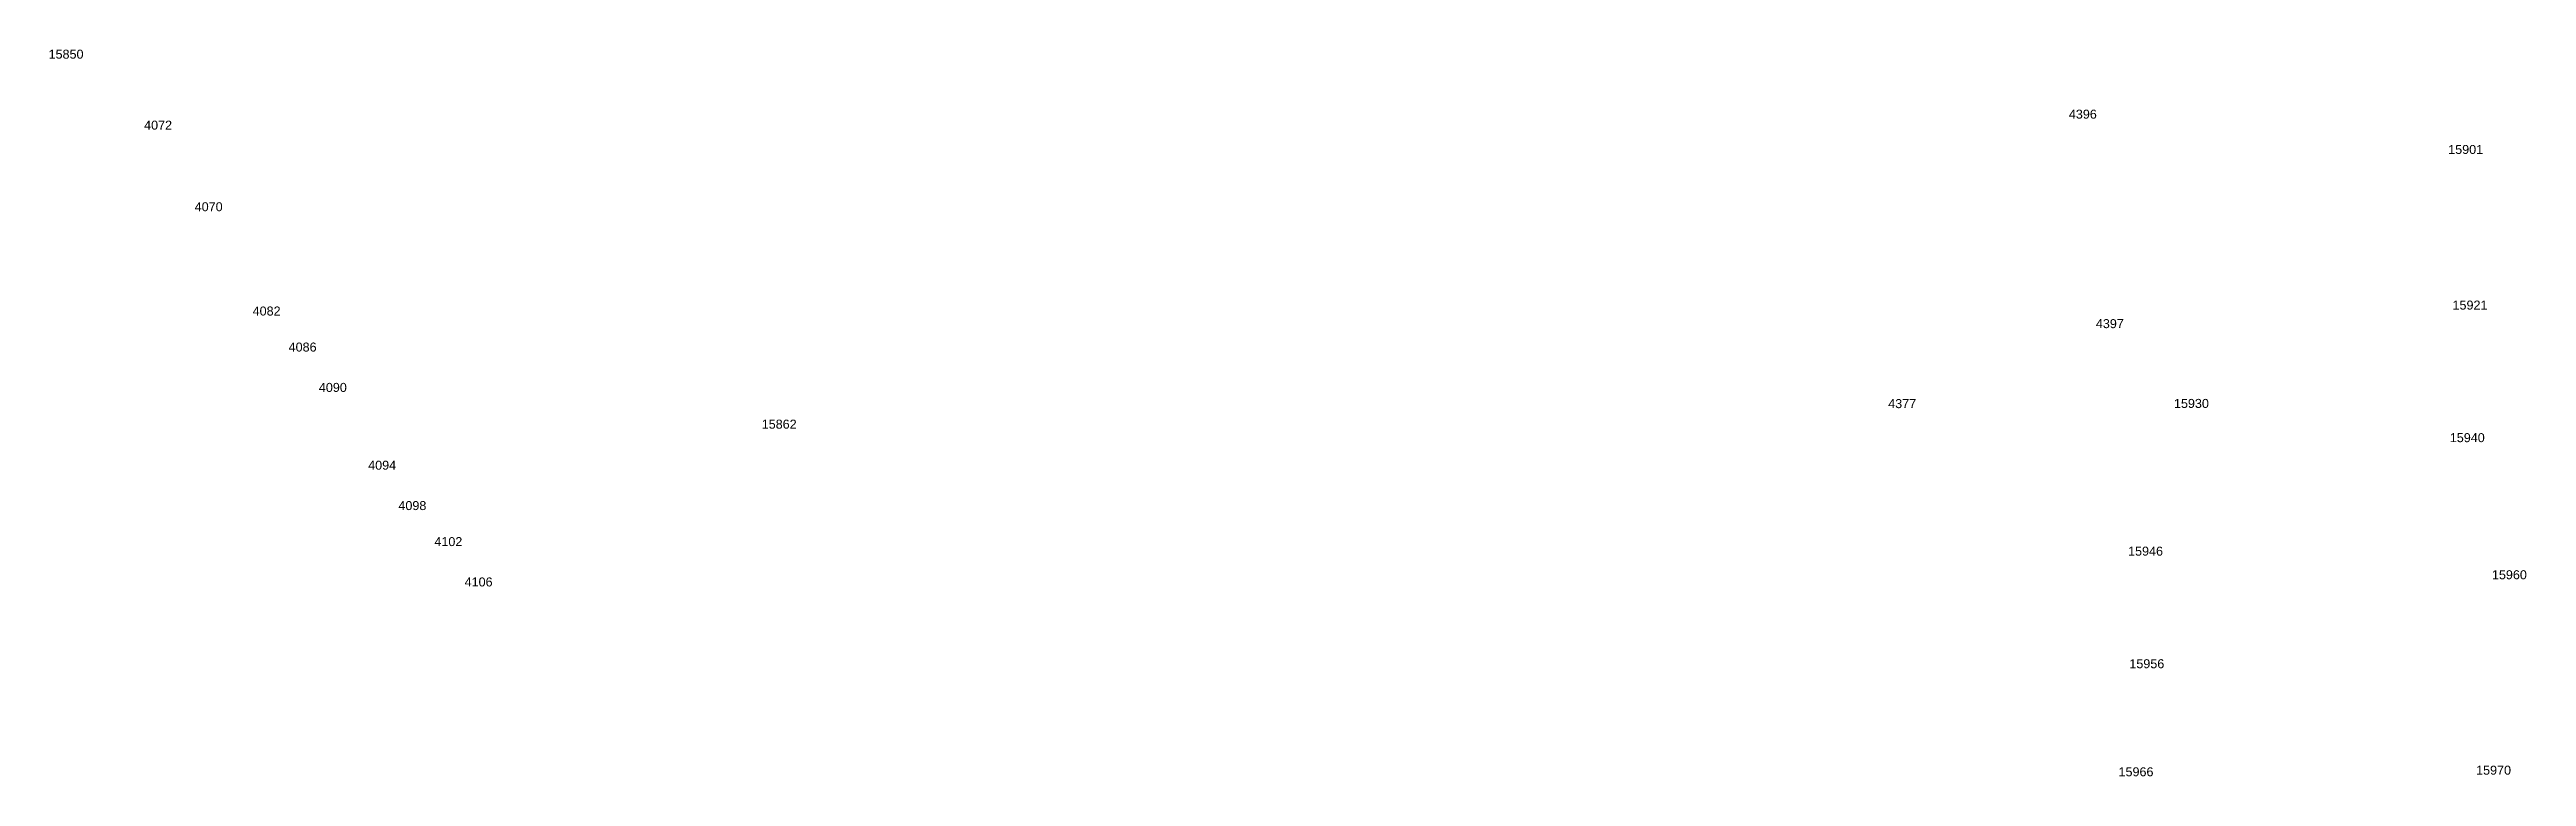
# Model space of a CAD drawing. Header units: feet. Extents: x 865220 to 2781189, y -2240498 to 970979.
# Drawn here: x 2770712 to 2772088, y 954813 to 955216 of the extents above; entities that cross this region are included whole.
import ezdxf

# ---------------------------------------------------------------- set-up
doc = ezdxf.new("R2010")
doc.units = ezdxf.units.FT
doc.header["$LTSCALE"] = 0.015
doc.header["$MEASUREMENT"] = 0
doc.layers.add('NOTES', color=7, linetype='Continuous')
doc.layers.add('Scott County Addresses', color=7, linetype='Continuous')
doc.styles.add('Dimensions 100', font='arial.ttf')

# ---------------------------------------------------------------- blocks, each defined once
blk = doc.blocks.new('ACMAP_ANN_TEMPLATE_Scott County Address')
at = {"layer": 'Scott County Addresses', "style": 'Dimensions 100'}
blk.add_attdef('ScottCountyAddress', (0, 0), '', height=50, dxfattribs=at)

msp = doc.modelspace()

# ---------------------------------------------------------------- hatches: boundary and pattern name
at = {"layer": 'NOTES', "lineweight": 5, "ltscale": 50}
h = msp.add_hatch(dxfattribs=at)
h.set_pattern_fill('ANSI31', color=1, scale=200)
h.set_pattern_definition([(45, (-77373.197, -38338.257), (-17.67766953, 17.67766953), [])])
edge = h.paths.add_edge_path()
edge.add_arc((-36684104.4, 974184.5), 39453460.3, 359.97783818, 359.97815546)
edge.add_line((2769353.1, 959142.5), (2769353.1, 959142.5))
edge.add_line((2769353.1, 959142.5), (2769353.2, 959362.5))
edge.add_line((2769353.2, 959362.5), (2770280.2, 959367.3))
edge.add_line((2770280.2, 959367.3), (2770301.1, 958927.5))
edge.add_line((2770301.1, 958927.5), (2770012.9, 958926))
edge.add_line((2770012.9, 958926), (2769897.9, 958925.4))
edge.add_line((2769897.9, 958925.4), (2769552.9, 958923.9))
edge.add_line((2769552.9, 958923.9), (2769353, 958924.1))

# ---------------------------------------------------------------- block references
at = {"layer": 'Scott County Addresses', "lineweight": 5, "xscale": 0.1, "yscale": 0.1, "zscale": 0.1}
for p, values in [((2770711.1, 955211.1), {'ScottCountyAddress': '15850'}), ((2771833.8, 955177.8), {'ScottCountyAddress': '4396'}), ((2770764.2, 955171.7), {'ScottCountyAddress': '4072'}), ((2772044.6, 955158.2), {'ScottCountyAddress': '15901'}), ((2770792.3, 955126.4), {'ScottCountyAddress': '4070'}), ((2770824.5, 955068.5), {'ScottCountyAddress': '4082'}), ((2772047, 955071.8), {'ScottCountyAddress': '15921'}), ((2771848.8, 955061.5), {'ScottCountyAddress': '4397'}), ((2770844.5, 955048.5), {'ScottCountyAddress': '4086'}), ((2770861.3, 955026.1), {'ScottCountyAddress': '4090'}), ((2771733.4, 955017.1), {'ScottCountyAddress': '4377'}), ((2771892.2, 955017.2), {'ScottCountyAddress': '15930'}), ((2771107.4, 955005.7), {'ScottCountyAddress': '15862'}), ((2772045.5, 954998.2), {'ScottCountyAddress': '15940'}), ((2770888.7, 954982.9), {'ScottCountyAddress': '4094'}), ((2770905.5, 954960.5), {'ScottCountyAddress': '4098'}), ((2770925.5, 954940.5), {'ScottCountyAddress': '4102'}), ((2771866.7, 954935.2), {'ScottCountyAddress': '15946'}), ((2770942.3, 954918.1), {'ScottCountyAddress': '4106'}), ((2772068.9, 954922.1), {'ScottCountyAddress': '15960'}), ((2771867.4, 954872.7), {'ScottCountyAddress': '15956'}), ((2771861.4, 954812.7), {'ScottCountyAddress': '15966'}), ((2772060.1, 954813.6), {'ScottCountyAddress': '15970'})]:
    msp.add_blockref('ACMAP_ANN_TEMPLATE_Scott County Address', p, dxfattribs=at).add_auto_attribs(values)

doc.saveas('drawing.dxf')
